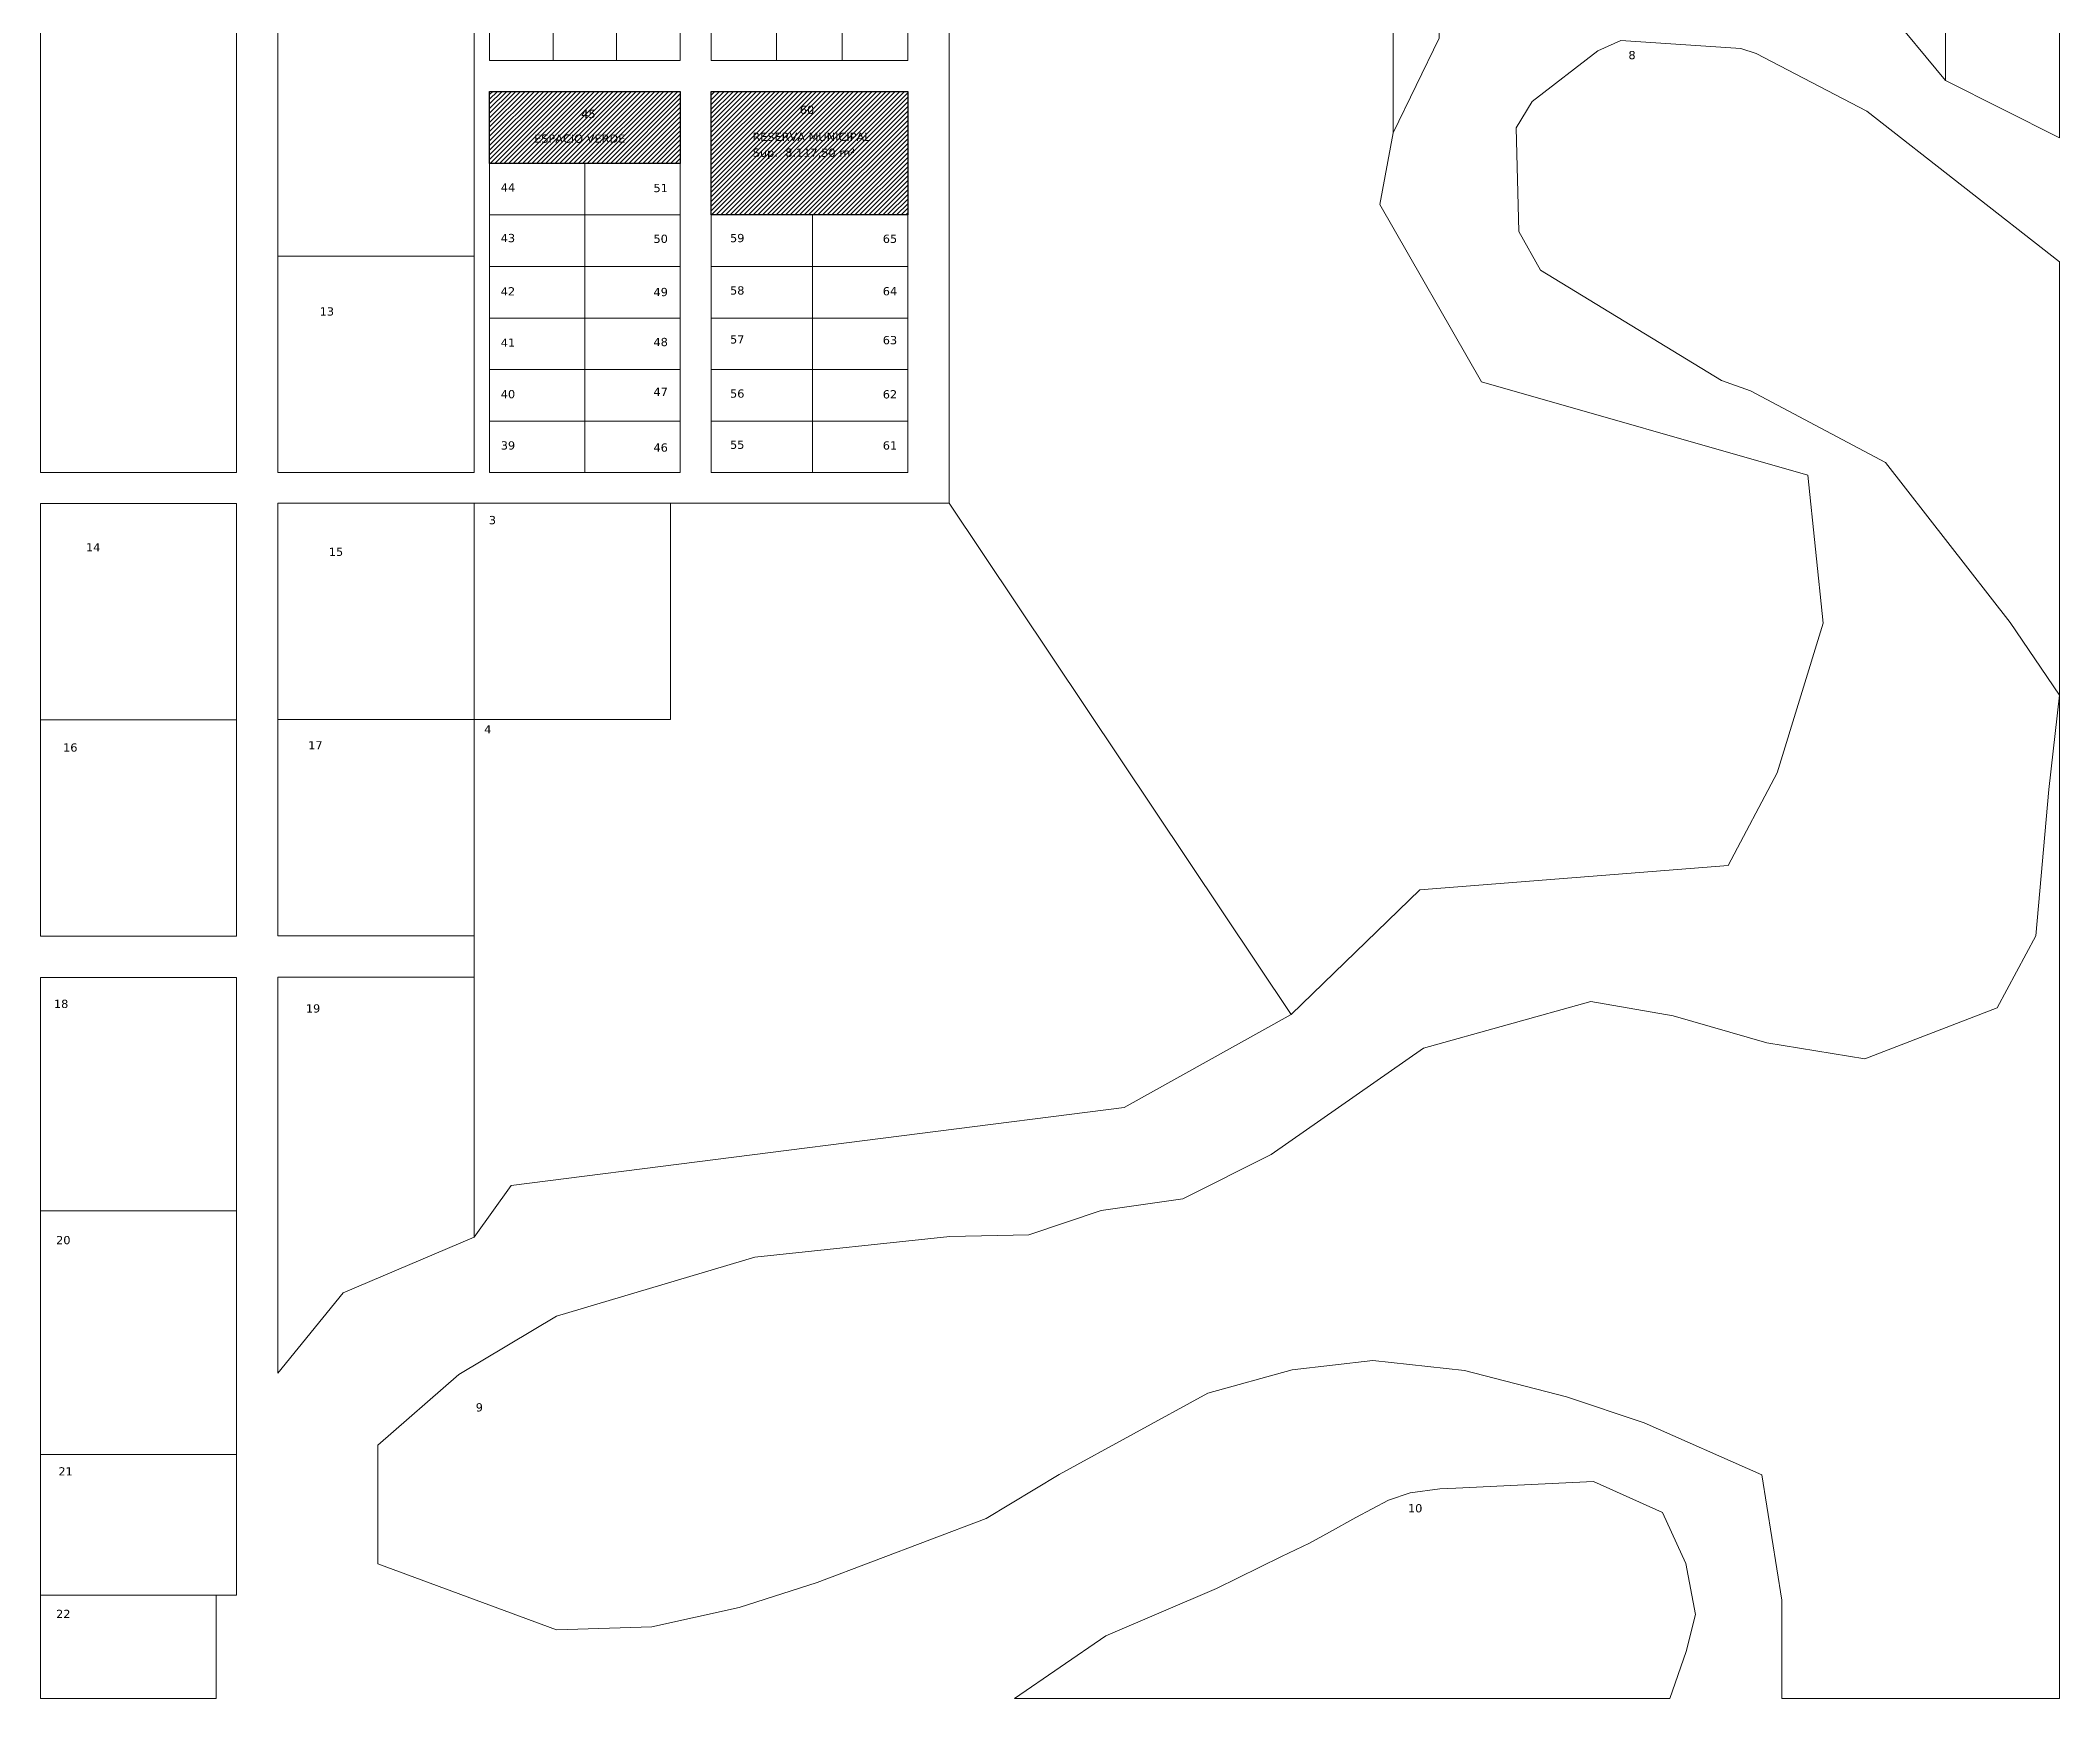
# Model space of a CAD drawing. Header units: millimetres. Extents: x 0 to 6558, y 60 to 10727.
# Drawn here: x 200 to 1180, y 9420 to 10225 of the extents above; entities that cross this region are included whole.
import ezdxf

# ---------------------------------------------------------------- set-up
doc = ezdxf.new("R2010")
doc.units = ezdxf.units.MM
doc.layers.add('0 N° DE PARCELA', color=255, linetype='Continuous', lineweight=25)
doc.layers.add('0 SIG - PARCELAS', color=252, linetype='Continuous', lineweight=18)
doc.layers.add('TERRENO MUNICIPAL', color=10, linetype='Continuous')
doc.styles.get("Standard").update_dxf_attribs({"font": 'arial.ttf'})

msp = doc.modelspace()

# ---------------------------------------------------------------- texts
at = {"layer": '0 N° DE PARCELA', "char_height": 4, "attachment_point": 4}
for s, insert in [('\\pt8;{\\fVerdana|b0|i0|c0|p34;8}', (970.717, 10217.654)), ('\\pt8;{\\fVerdana|b0|i0|c0|p34;60}', (568.579, 10191.091)), ('\\pt8;{\\fVerdana|b0|i0|c0|p34;45}', (462.462, 10189.118)), ('\\pt8;{\\fVerdana|b0|i0|c0|p34;ESPACIO VERDE}', (439.592, 10177.116)), ('\\pt8;{\\fVerdana|b0|i0|c0|p34;RESERVA MUNICIPAL}', (545.541, 10177.995)), ('\\pt8;{\\fVerdana|b0|i0|c0|p34;Sup.: 8.117,50 m²}', (545.732, 10169.759)), ('\\pt8;{\\fVerdana|b0|i0|c0|p34;44}', (423.413, 10153.408)), ('\\pt8;{\\fVerdana|b0|i0|c0|p34;51}', (497.535, 10153.148)), ('\\pt8;{\\fVerdana|b0|i0|c0|p34;43}', (423.413, 10128.873)), ('\\pt8;{\\fVerdana|b0|i0|c0|p34;50}', (497.535, 10128.514)), ('\\pt8;{\\fVerdana|b0|i0|c0|p34;59}', (534.687, 10128.873)), ('\\pt8;{\\fVerdana|b0|i0|c0|p34;65}', (608.81, 10128.514)), ('\\pt8;{\\fVerdana|b0|i0|c0|p34;42}', (423.413, 10103.045)), ('\\pt8;{\\fVerdana|b0|i0|c0|p34;49}', (497.535, 10102.687)), ('\\pt8;{\\fVerdana|b0|i0|c0|p34;58}', (534.687, 10103.433)), ('\\pt8;{\\fVerdana|b0|i0|c0|p34;64}', (608.81, 10103.075)), ('\\pt8;{\\fVerdana|b0|i0|c0|p34;13}', (335.506, 10093.24)), ('\\pt8;{\\fVerdana|b0|i0|c0|p34;41}', (423.413, 10078.151)), ('\\pt8;{\\fVerdana|b0|i0|c0|p34;48}', (497.535, 10078.416)), ('\\pt8;{\\fVerdana|b0|i0|c0|p34;57}', (534.687, 10079.693)), ('\\pt8;{\\fVerdana|b0|i0|c0|p34;63}', (608.81, 10079.335)), ('\\pt8;{\\fVerdana|b0|i0|c0|p34;40}', (423.413, 10053.126)), ('\\pt8;{\\fVerdana|b0|i0|c0|p34;47}', (497.535, 10054.292)), ('\\pt8;{\\fVerdana|b0|i0|c0|p34;56}', (534.687, 10053.397)), ('\\pt8;{\\fVerdana|b0|i0|c0|p34;62}', (608.81, 10053.039)), ('\\pt8;{\\fVerdana|b0|i0|c0|p34;39}', (423.413, 10028.232)), ('\\pt8;{\\fVerdana|b0|i0|c0|p34;46}', (497.535, 10027.22)), ('\\pt8;{\\fVerdana|b0|i0|c0|p34;55}', (534.687, 10028.57)), ('\\pt8;{\\fVerdana|b0|i0|c0|p34;61}', (608.81, 10028.212)), ('\\pt8;{\\fVerdana|b0|i0|c0|p34;3}', (417.616, 9991.996)), ('\\pt8;{\\fVerdana|b0|i0|c0|p34;14}', (222.112, 9978.829)), ('\\pt8;{\\fVerdana|b0|i0|c0|p34;15}', (339.953, 9976.607)), ('\\pt8;{\\fVerdana|b0|i0|c0|p34;4}', (415.389, 9890.51)), ('\\pt8;{\\fVerdana|b0|i0|c0|p34;16}', (211, 9881.632)), ('\\pt8;{\\fVerdana|b0|i0|c0|p34;17}', (329.952, 9882.742)), ('\\pt8;{\\fVerdana|b0|i0|c0|p34;18}', (206.553, 9757.223)), ('\\pt8;{\\fVerdana|b0|i0|c0|p34;19}', (328.84, 9755.002)), ('\\pt8;{\\fVerdana|b0|i0|c0|p34;20}', (207.606, 9642.579)), ('\\pt8;{\\fVerdana|b0|i0|c0|p34;9}', (411.266, 9561.41)), ('\\pt8;{\\fVerdana|b0|i0|c0|p34;21}', (208.718, 9530.389)), ('\\pt8;{\\fVerdana|b0|i0|c0|p34;10}', (863.715, 9512.441)), ('\\pt8;{\\fVerdana|b0|i0|c0|p34;22}', (207.605, 9461.202))]:
    msp.add_mtext(s, dxfattribs=dict(at, insert=insert))

# ---------------------------------------------------------------- hatches: boundary and pattern name
at = {"layer": 'TERRENO MUNICIPAL'}
h = msp.add_hatch(dxfattribs=at)
h.set_pattern_fill('ANSI31', color=256, scale=0.5)
h.set_pattern_definition([(45, (-322.4474, 5693.1154), (-1.122532, 1.122532), [])])
h.paths.add_polyline_path([(525.479, 10200.105), (620.979, 10200.105), (620.979, 10140.105), (525.479, 10140.105)])
h.paths.add_polyline_path([(417.979, 10200.105), (510.479, 10200.105), (510.479, 10165.105), (417.979, 10165.105)])

# ---------------------------------------------------------------- linework, layer by layer
at = {"layer": '0 SIG - PARCELAS'}
for points in [[(199.979, 10015.105), (295.229, 10015.105), (295.229, 10350.105), (199.979, 10350.105)], [(410.479, 10120.105), (315.229, 10120.105), (315.229, 10350.105), (410.479, 10350.105)], [(417.979, 10350.105), (448.809, 10350.105), (448.809, 10215.105), (417.979, 10215.105)], [(417.979, 10350.105), (510.479, 10350.105), (510.479, 10215.105), (417.979, 10215.105)], [(448.809, 10215.105), (479.639, 10215.105), (479.639, 10350.105), (448.809, 10350.105)], [(479.639, 10350.105), (510.479, 10350.105), (510.479, 10215.105), (479.639, 10215.105)], [(525.479, 10350.105), (557.309, 10350.105), (557.309, 10215.105), (525.479, 10215.105)], [(525.479, 10350.105), (620.979, 10350.105), (620.979, 10215.105), (525.479, 10215.105)], [(557.309, 10215.105), (589.139, 10215.105), (589.139, 10350.105), (557.309, 10350.105)], [(589.139, 10350.105), (620.979, 10350.105), (620.979, 10215.105), (589.139, 10215.105)], [(856.479, 10180.035), (856.479, 10350.18), (640.979, 10350.03), (640.979, 10000.255), (807.074, 9752.053), (869.515, 9812.654), (869.515, 9812.654), (1019.047, 9824.488), (1042.921, 9869.329), (1065.266, 9942.075), (1057.842, 10013.842), (899.458, 10059.095), (850.113, 10145.221)], [(878.909, 10225.885), (878.909, 10350.105), (856.479, 10350.105), (856.479, 10180.035)], [(1124.549, 10205.305), (1124.549, 10290.105), (1119.979, 10290.105), (1119.979, 10350.105), (1095.589, 10350.105), (1095.589, 10240.365)], [(1179.979, 10177.555), (1179.979, 10300.105), (1129.979, 10300.105), (1129.979, 10350.105), (1119.979, 10350.105), (1119.979, 10290.105), (1124.549, 10290.105), (1124.549, 10205.305)], [(1179.979, 9907.105), (1155.941, 9942.306), (1095.509, 10020.024), (1029.944, 10054.705), (1015.929, 10059.829), (927.996, 10113.298), (917.569, 10132.07), (916.266, 10182.463), (924.064, 10195.1), (955.849, 10219.712), (967.029, 10224.829), (1025.22, 10220.913), (1032.698, 10218.477), (1086.483, 10190.485), (1179.979, 10117.405)], [(417.979, 10200.105), (510.479, 10200.105), (510.479, 10165.105), (417.979, 10165.105)], [(417.979, 10200.105), (510.479, 10200.105), (510.479, 10015.105), (417.979, 10015.105)], [(525.479, 10200.105), (620.979, 10200.105), (620.979, 10140.105), (525.479, 10140.105)], [(525.479, 10200.105), (620.979, 10200.105), (620.979, 10015.105), (525.479, 10015.105)], [(464.229, 10165.105), (417.979, 10165.105), (417.979, 10140.105), (464.229, 10140.105)], [(464.229, 10165.105), (510.479, 10165.105), (510.479, 10140.105), (464.229, 10140.105)], [(464.229, 10140.105), (417.979, 10140.105), (417.979, 10115.105), (464.229, 10115.105)], [(464.229, 10140.105), (510.479, 10140.105), (510.479, 10115.105), (464.229, 10115.105)], [(574.729, 10140.105), (525.479, 10140.105), (525.479, 10115.105), (574.729, 10115.105)], [(574.729, 10140.105), (620.979, 10140.105), (620.979, 10115.105), (574.729, 10115.105)], [(410.479, 10015.105), (315.229, 10015.105), (315.229, 10120.105), (410.479, 10120.105)], [(464.229, 10115.105), (417.979, 10115.105), (417.979, 10090.105), (464.229, 10090.105)], [(464.229, 10115.105), (510.479, 10115.105), (510.479, 10090.105), (464.229, 10090.105)], [(574.729, 10115.105), (525.479, 10115.105), (525.479, 10090.105), (574.729, 10090.105)], [(574.729, 10115.105), (620.979, 10115.105), (620.979, 10090.105), (574.729, 10090.105)], [(464.229, 10090.105), (417.979, 10090.105), (417.979, 10065.105), (464.229, 10065.105)], [(464.229, 10090.105), (510.479, 10090.105), (510.479, 10065.105), (464.229, 10065.105)], [(574.729, 10090.105), (525.479, 10090.105), (525.479, 10065.105), (574.729, 10065.105)], [(574.729, 10090.105), (620.979, 10090.105), (620.979, 10065.105), (574.729, 10065.105)], [(464.229, 10065.105), (417.979, 10065.105), (417.979, 10040.105), (464.229, 10040.105)], [(464.229, 10065.105), (510.479, 10065.105), (510.479, 10040.105), (464.229, 10040.105)], [(574.729, 10065.105), (525.479, 10065.105), (525.479, 10040.105), (574.729, 10040.105)], [(574.729, 10065.105), (620.979, 10065.105), (620.979, 10040.105), (574.729, 10040.105)], [(464.229, 10040.105), (417.979, 10040.105), (417.979, 10015.105), (464.229, 10015.105)], [(464.229, 10040.105), (510.479, 10040.105), (510.479, 10015.105), (464.229, 10015.105)], [(574.729, 10040.105), (525.479, 10040.105), (525.479, 10015.105), (574.729, 10015.105)], [(574.729, 10040.105), (620.979, 10040.105), (620.979, 10015.105), (574.729, 10015.105)], [(199.979, 9895.105), (295.229, 9895.105), (295.229, 10000.105), (199.979, 10000.105)], [(410.479, 9895.255), (315.229, 9895.255), (315.229, 10000.255), (410.479, 10000.255)], [(640.979, 10000.255), (807.074, 9752.053), (726.043, 9706.986), (428.452, 9669.047), (410.479, 9644.087), (410.479, 9895.255), (505.729, 9895.255), (505.729, 10000.255)], [(505.729, 9895.255), (410.479, 9895.255), (410.479, 10000.255), (505.729, 10000.255)], [(199.979, 9790.105), (295.229, 9790.105), (295.229, 9895.105), (199.979, 9895.105)], [(410.479, 9790.255), (315.229, 9790.255), (315.229, 9895.255), (410.479, 9895.255)], [(199.979, 9656.825), (295.229, 9656.825), (295.229, 9770.105), (199.979, 9770.105)], [(346.946, 9617.012), (315.229, 9577.985), (315.229, 9770.255), (410.479, 9770.255), (410.479, 9644.087)], [(199.979, 9538.535), (295.229, 9538.535), (295.229, 9656.825), (199.979, 9656.825)], [(199.979, 9470.255), (295.229, 9470.255), (295.229, 9538.535), (199.979, 9538.535)], [(990.729, 9420.105), (672.829, 9420.105), (717.07, 9450.593), (770.829, 9473.605), (791.895, 9483.907), (802.329, 9489.011), (815.932, 9495.529), (825.624, 9500.952), (838.418, 9507.925), (854.313, 9516.447), (864.781, 9519.933), (879.126, 9521.87), (886.88, 9522.258), (916.937, 9523.759), (953.829, 9525.495), (987.229, 9510.495), (998.629, 9485.695), (1003.329, 9460.895), (998.729, 9443)], [(199.979, 9420.105), (285.279, 9420.105), (285.279, 9470.255), (199.979, 9470.255)], [(672.829, 9420.105), (990.729, 9420.105), (990.729, 9420.105), (672.829, 9420.105)]]:
    msp.add_lwpolyline(points, close=True, dxfattribs=at)
for points in [[(448.809, 10350.105), (448.809, 10215.105)], [(479.639, 10350.105), (479.639, 10215.105)], [(557.309, 10350.105), (557.309, 10215.105)], [(589.139, 10350.105), (589.139, 10215.105)], [(1179.979, 9907.105), (1174.818, 9861.247), (1168.368, 9790.347), (1149.732, 9755.254), (1085.435, 9730.664), (1037.847, 9738.411), (992.431, 9751.388), (952.539, 9758.471), (871.17, 9735.782), (797.37, 9684.101), (754.477, 9662.673), (714.738, 9657), (679.716, 9645.162), (641.4, 9644.349), (546.784, 9634.265), (450.397, 9605.736), (403.072, 9577.365), (363.717, 9543.02), (363.749, 9485.564), (450.397, 9453.425), (496.726, 9454.919), (539.069, 9464.376), (577.034, 9476.468), (659.054, 9507.58), (694.407, 9528.792), (766.529, 9568.388), (807.539, 9579.701), (846.636, 9584.254), (891.171, 9579.267), (940.713, 9566.559), (978.321, 9553.949), (1035.469, 9528.772), (1045.215, 9467.908), (1045.215, 9420.105), (1179.979, 9420.105), (1179.979, 9907.105)]]:
    msp.add_lwpolyline(points, dxfattribs=at)
at = {"layer": 'TERRENO MUNICIPAL'}
for points in [[(417.979, 10200.105), (510.479, 10200.105), (510.479, 10165.105), (417.979, 10165.105)], [(525.479, 10200.105), (620.979, 10200.105), (620.979, 10140.105), (525.479, 10140.105)]]:
    msp.add_lwpolyline(points, close=True, dxfattribs=at)

msp.set_redraw_order([(e.dxf.handle, doc.entitydb.next_handle()) for e in msp.query("TEXT MTEXT ATTDEF DIMENSION ARC_DIMENSION")])  # texts and dimensions are drawn at this point

doc.saveas('drawing.dxf')
